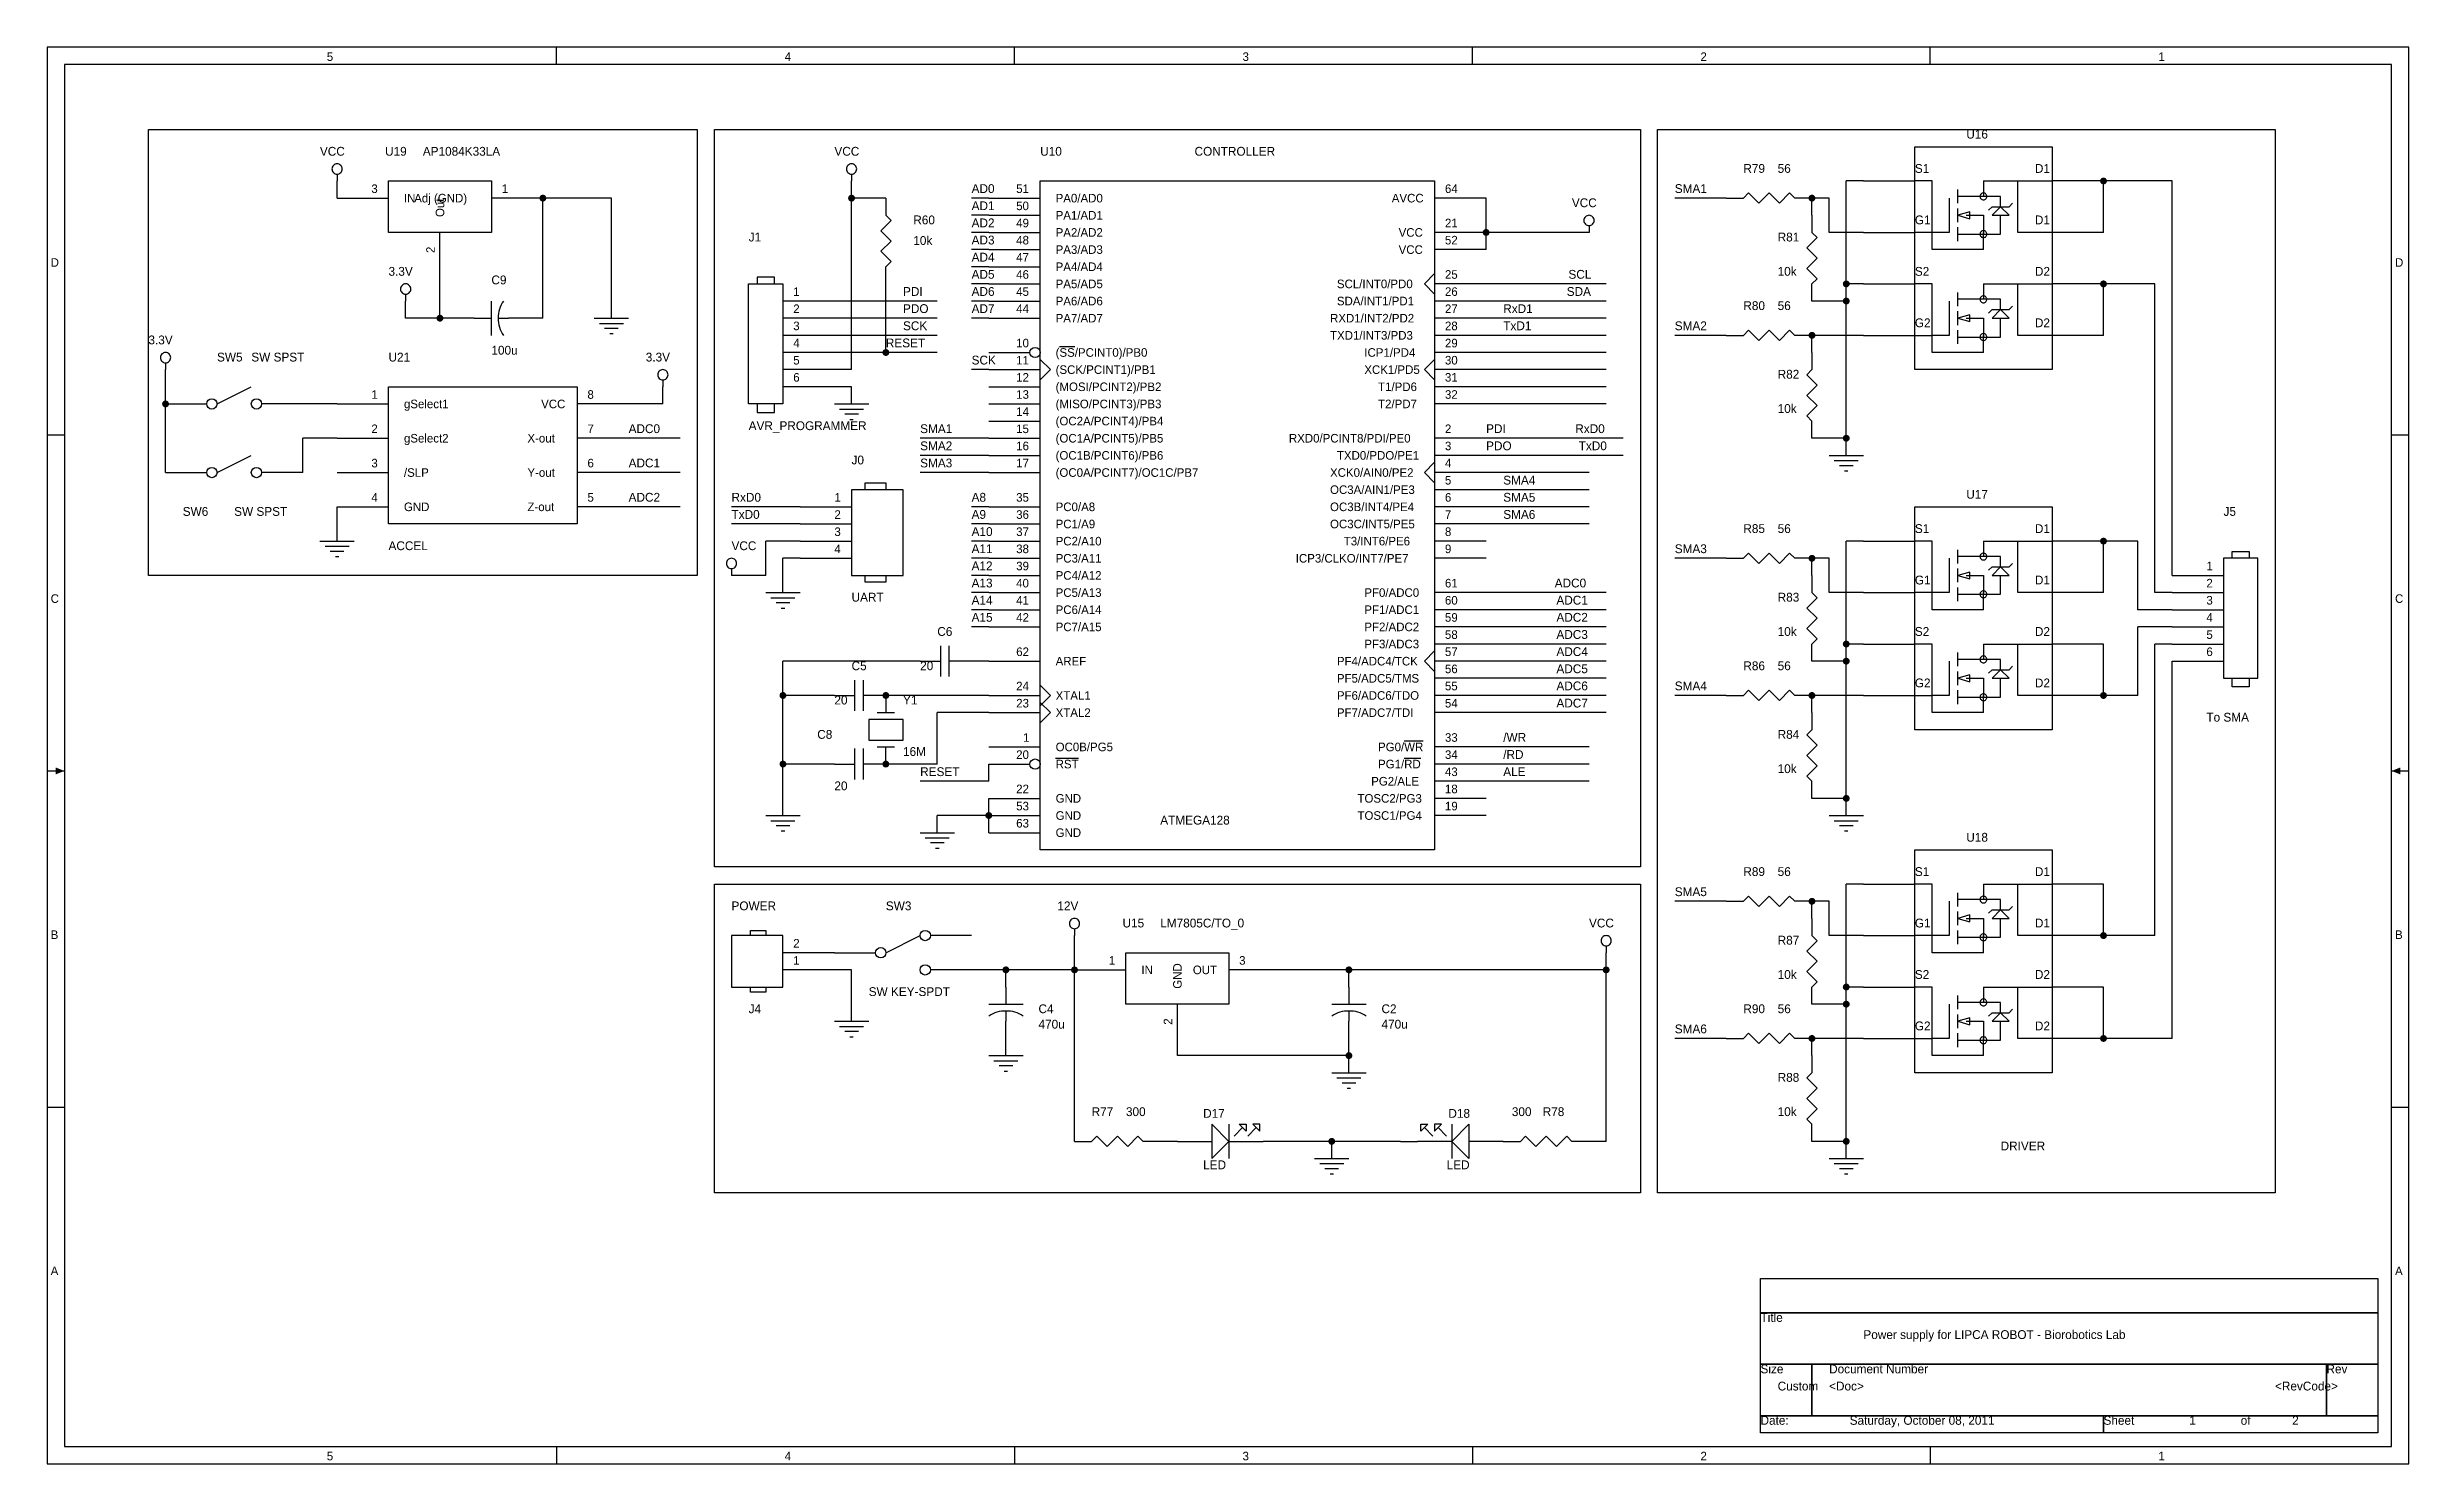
# Model space of a CAD drawing. Extents: x -3 to 347, y 3 to 212.
import ezdxf

# ---------------------------------------------------------------- set-up
doc = ezdxf.new("R2010")
doc.units = 0

msp = doc.modelspace()

# ---------------------------------------------------------------- texts
at = {"layer": 'COMMENTS'}
for s, p in [('CONTROLLER', (167.386, 196.2763)), ('DRIVER', (286.766, 48.9563))]:
    msp.add_text(s, height=1.3057, dxfattribs=at).set_placement(p)
at = {"layer": 'PARTS'}
for s, p in [('3', (45.466, 190.754)), ('IN', (50.292, 189.357)), ('Adj (GND)', (51.816, 189.357)), ('1', (64.77, 190.754)), ('51', (140.97, 190.754)), ('50', (140.97, 188.214)), ('PA0/AD0', (146.812, 189.357)), ('AVCC', (196.596, 189.357)), ('64', (204.47, 190.754)), ('49', (140.97, 185.674)), ('PA1/AD1', (146.812, 186.817)), ('PA2/AD2', (146.812, 184.277)), ('VCC', (197.612, 184.277)), ('21', (204.47, 185.674)), ('48', (140.97, 183.134)), ('PA3/AD3', (146.812, 181.737)), ('VCC', (197.612, 181.737)), ('52', (204.47, 183.134)), ('47', (140.97, 180.594)), ('46', (140.97, 178.054)), ('PA4/AD4', (146.812, 179.197)), ('25', (204.47, 178.054)), ('1', (107.95, 175.514)), ('45', (140.97, 175.514)), ('PA5/AD5', (146.812, 176.657)), ('PA6/AD6', (146.812, 174.117)), ('SCL/INT0/PD0', (188.468, 176.657)), ('SDA/INT1/PD1', (188.468, 174.117)), ('26', (204.47, 175.514)), ('3', (107.95, 170.434)), ('2', (107.95, 172.974)), ('44', (140.97, 172.974)), ('PA7/AD7', (146.812, 171.577)), ('RXD1/INT2/PD2', (187.452, 171.577)), ('27', (204.47, 172.974)), ('28', (204.47, 170.434)), ('4', (107.95, 167.894)), ('10', (140.97, 167.894)), ('(%%oSS%%o/PCINT0)/PB0', (146.812, 166.497)), ('TXD1/INT3/PD3', (187.452, 169.037)), ('29', (204.47, 167.894)), ('5', (107.95, 165.354)), ('11', (140.97, 165.354)), ('(SCK/PCINT1)/PB1', (146.812, 163.957)), ('XCK1/PD5', (192.532, 163.957)), ('ICP1/PD4', (192.532, 166.497)), ('30', (204.47, 165.354)), ('1', (45.466, 160.274)), ('8', (77.47, 160.274)), ('6', (107.95, 162.814)), ('12', (140.97, 162.814)), ('13', (140.97, 160.274)), ('(MOSI/PCINT2)/PB2', (146.812, 161.417)), ('T1/PD6', (194.564, 161.417)), ('31', (204.47, 162.814)), ('32', (204.47, 160.274)), ('gSelect1', (50.292, 158.877)), ('VCC', (70.612, 158.877)), ('14', (140.97, 157.734)), ('(MISO/PCINT3)/PB3', (146.812, 158.877)), ('(OC2A/PCINT4)/PB4', (146.812, 156.337)), ('T2/PD7', (194.564, 158.877)), ('2', (45.466, 155.194)), ('gSelect2', (50.292, 153.797)), ('X-out', (68.58, 153.797)), ('7', (77.47, 155.194)), ('15', (140.97, 155.194)), ('16', (140.97, 152.654)), ('(OC1A/PCINT5)/PB5', (146.812, 153.797)), ('RXD0/PCINT8/PDI/PE0', (181.356, 153.797)), ('3', (204.47, 152.654)), ('2', (204.47, 155.194)), ('3', (45.466, 150.114)), ('6', (77.47, 150.114)), ('17', (140.97, 150.114)), ('(OC1B/PCINT6)/PB6', (146.812, 151.257)), ('TXD0/PDO/PE1', (188.468, 151.257)), ('4', (204.47, 150.114)), ('/SLP', (50.292, 148.717)), ('Y-out', (68.58, 148.717)), ('(OC0A/PCINT7)/OC1C/PB7', (146.812, 148.717)), ('XCK0/AIN0/PE2', (187.452, 148.717)), ('OC3A/AIN1/PE3', (187.452, 146.177)), ('5', (204.47, 147.574)), ('4', (45.466, 145.034)), ('GND', (50.292, 143.637)), ('Z-out', (68.58, 143.637)), ('5', (77.47, 145.034)), ('2', (114.046, 142.494)), ('1', (114.046, 145.034)), ('35', (140.97, 145.034)), ('36', (140.97, 142.494)), ('PC0/A8', (146.812, 143.637)), ('OC3B/INT4/PE4', (187.452, 143.637)), ('6', (204.47, 145.034)), ('7', (204.47, 142.494)), ('3', (114.046, 139.954)), ('37', (140.97, 139.954)), ('PC1/A9', (146.812, 141.097)), ('OC3C/INT5/PE5', (187.452, 141.097)), ('8', (204.47, 139.954)), ('4', (114.046, 137.414)), ('38', (140.97, 137.414)), ('PC2/A10', (146.812, 138.557)), ('PC3/A11', (146.812, 136.017)), ('ICP3/CLKO/INT7/PE7', (182.372, 136.017)), ('T3/INT6/PE6', (189.484, 138.557)), ('9', (204.47, 137.414)), ('40', (140.97, 132.334)), ('39', (140.97, 134.874)), ('PC4/A12', (146.812, 133.477)), ('61', (204.47, 132.334)), ('2', (317.246, 132.334)), ('1', (317.246, 134.874)), ('41', (140.97, 129.794)), ('PC5/A13', (146.812, 130.937)), ('PC6/A14', (146.812, 128.397)), ('PF0/ADC0', (192.532, 130.937)), ('PF1/ADC1', (192.532, 128.397)), ('60', (204.47, 129.794)), ('3', (317.246, 129.794)), ('42', (140.97, 127.254)), ('PC7/A15', (146.812, 125.857)), ('PF2/ADC2', (192.532, 125.857)), ('59', (204.47, 127.254)), ('58', (204.47, 124.714)), ('4', (317.246, 127.254)), ('5', (317.246, 124.714)), ('62', (140.97, 122.174)), ('PF3/ADC3', (192.532, 123.317)), ('57', (204.47, 122.174)), ('6', (317.246, 122.174)), ('AREF', (146.812, 120.777)), ('PF4/ADC4/TCK', (188.468, 120.777)), ('PF5/ADC5/TMS', (188.468, 118.237)), ('56', (204.47, 119.634)), ('24', (140.97, 117.094)), ('23', (140.97, 114.554)), ('XTAL1', (146.812, 115.697)), ('PF6/ADC6/TDO', (188.468, 115.697)), ('55', (204.47, 117.094)), ('54', (204.47, 114.554)), ('XTAL2', (146.812, 113.157)), ('PF7/ADC7/TDI', (188.468, 113.157)), ('1', (141.986, 109.474)), ('OC0B/PG5', (146.812, 108.077)), ('PG0/%%oWR%%o', (194.564, 108.077)), ('33', (204.47, 109.474)), ('20', (140.97, 106.934)), ('%%oRST%%o', (146.812, 105.537)), ('PG1/%%oRD%%o', (194.564, 105.537)), ('43', (204.47, 104.394)), ('34', (204.47, 106.934)), ('22', (140.97, 101.854)), ('GND', (146.812, 100.457)), ('TOSC2/PG3', (191.516, 100.457)), ('PG2/ALE', (193.548, 102.997)), ('18', (204.47, 101.854)), ('53', (140.97, 99.314)), ('63', (140.97, 96.774)), ('GND', (146.812, 97.917)), ('TOSC1/PG4', (191.516, 97.917)), ('19', (204.47, 99.314)), ('GND', (146.812, 95.377)), ('2', (107.95, 78.994)), ('1', (107.95, 76.454)), ('1', (154.686, 76.454)), ('3', (173.99, 76.454)), ('IN', (159.512, 75.057)), ('OUT', (167.132, 75.057))]:
    msp.add_text(s, height=1.27, dxfattribs=at).set_placement(p)
for s, p in [('Out', (56.261, 187.198)), ('2', (54.864, 181.864)), ('GND', (165.481, 72.898)), ('2', (164.084, 67.564))]:
    msp.add_text(s, height=1.27, rotation=90, dxfattribs=at).set_placement(p)
at = {"layer": 'PARTTEXT'}
for s, p in [('U16', (281.686, 198.8163)), ('VCC', (37.846, 196.2763)), ('U19', (47.498, 196.2763)), ('AP1084K33LA', (53.086, 196.2763)), ('VCC', (114.046, 196.2763)), ('U10', (144.526, 196.2763)), ('R79', (248.666, 193.7363)), ('56', (253.746, 193.7363)), ('S1', (274.066, 193.7363)), ('D1', (291.846, 193.7363)), ('VCC', (223.266, 188.6563)), ('R60', (125.73, 186.1163)), ('G1', (274.066, 186.1163)), ('D1', (291.846, 186.1163)), ('J1', (101.346, 183.5763)), ('10k', (125.73, 183.0683)), ('R81', (253.746, 183.5763)), ('3.3V', (48.006, 178.4963)), ('C9', (63.246, 177.2263)), ('10k', (253.746, 178.4963)), ('S2', (274.066, 178.4963)), ('D2', (291.846, 178.4963)), ('R80', (248.666, 173.4163)), ('56', (253.746, 173.4163)), ('G2', (274.066, 170.8763)), ('D2', (291.846, 170.8763)), ('3.3V', (12.446, 168.3363)), ('100u', (63.246, 166.8123)), ('SW5', (22.606, 165.7963)), ('SW SPST', (27.686, 165.7963)), ('U21', (48.006, 165.7963)), ('3.3V', (86.106, 165.7963)), ('R82', (253.746, 163.2563)), ('10k', (253.746, 158.1763)), ('AVR_PROGRAMMER', (101.346, 155.6363)), ('J0', (116.586, 150.5563)), ('SW6', (17.526, 142.9363)), ('SW SPST', (25.146, 142.9363)), ('U17', (281.686, 145.4763)), ('J5', (319.786, 142.9363)), ('R85', (248.666, 140.3963)), ('56', (253.746, 140.3963)), ('S1', (274.066, 140.3963)), ('D1', (291.846, 140.3963)), ('ACCEL', (48.006, 137.8563)), ('VCC', (98.806, 137.8563)), ('G1', (274.066, 132.7763)), ('D1', (291.846, 132.7763)), ('UART', (116.586, 130.2363)), ('R83', (253.746, 130.2363)), ('C6', (129.286, 125.1563)), ('10k', (253.746, 125.1563)), ('S2', (274.066, 125.1563)), ('D2', (291.846, 125.1563)), ('C5', (116.586, 120.0763)), ('20', (126.746, 120.0763)), ('R86', (248.666, 120.0763)), ('56', (253.746, 120.0763)), ('20', (114.046, 114.9963)), ('Y1', (124.206, 114.9963)), ('G2', (274.066, 117.5363)), ('D2', (291.846, 117.5363)), ('To SMA', (317.246, 112.4563)), ('C8', (111.506, 109.9163)), ('16M', (124.206, 107.3763)), ('R84', (253.746, 109.9163)), ('10k', (253.746, 104.8363)), ('20', (114.046, 102.2963)), ('ATMEGA128', (162.306, 97.2163)), ('U18', (281.686, 94.6763)), ('R89', (248.666, 89.5963)), ('56', (253.746, 89.5963)), ('S1', (274.066, 89.5963)), ('D1', (291.846, 89.5963)), ('POWER', (98.806, 84.5163)), ('SW3', (121.666, 84.5163)), ('12V', (147.066, 84.5163)), ('U15', (156.718, 81.9763)), ('LM7805C/TO_0', (162.306, 81.9763)), ('VCC', (225.806, 81.9763)), ('R87', (253.746, 79.4363)), ('G1', (274.066, 81.9763)), ('D1', (291.846, 81.9763)), ('10k', (253.746, 74.3563)), ('S2', (274.066, 74.3563)), ('D2', (291.846, 74.3563)), ('J4', (101.346, 69.2763)), ('SW KEY-SPDT', (119.126, 71.8163)), ('C4', (144.272, 69.2763)), ('C2', (195.072, 69.2763)), ('R90', (248.666, 69.2763)), ('56', (253.746, 69.2763)), ('470u', (144.272, 66.9903)), ('470u', (195.072, 66.9903)), ('G2', (274.066, 66.7363)), ('D2', (291.846, 66.7363)), ('R88', (253.746, 59.1163)), ('R77', (152.146, 54.0363)), ('300', (157.226, 54.0363)), ('D17', (168.656, 53.7823)), ('D18', (204.978, 53.7823)), ('300', (214.376, 54.0363)), ('R78', (218.948, 54.0363)), ('10k', (253.746, 54.0363)), ('LED', (168.656, 46.1623)), ('LED', (204.724, 46.1623)), ('Title', (251.206, 23.5563)), ('Size', (251.206, 15.9363)), ('Document Number', (261.366, 15.9363)), ('Rev', (335.026, 15.9363)), ('Date:', (251.206, 8.3163)), ('Sheet', (302.006, 8.3163)), ('of', (322.326, 8.3163))]:
    msp.add_text(s, height=1.3057, dxfattribs=at).set_placement(p)
at = {"layer": 'TITLE'}
for s, height, p in [('5', 1.27, (38.862, 210.312)), ('4', 1.27, (106.68, 210.312)), ('3', 1.27, (174.498, 210.312)), ('2', 1.27, (242.316, 210.312)), ('1', 1.27, (310.134, 210.312)), ('D', 1.27, (-2.032, 179.832)), ('D', 1.27, (345.186, 179.832)), ('C', 1.27, (-2.032, 130.048)), ('C', 1.27, (345.186, 130.048)), ('B', 1.27, (-2.032, 80.264)), ('B', 1.27, (345.186, 80.264)), ('A', 1.27, (-2.032, 30.48)), ('A', 1.27, (345.186, 30.48)), ('Power supply for LIPCA ROBOT - Biorobotics Lab', 1.3057, (266.446, 21.0163)), ('Custom', 1.3057, (253.746, 13.3963)), ('<Doc>', 1.3057, (261.366, 13.3963)), ('<RevCode>', 1.3057, (327.406, 13.3963)), ('Saturday, October 08, 2011', 1.3057, (264.414, 8.3163)), ('1', 1.3057, (314.706, 8.3163)), ('2', 1.3057, (329.946, 8.3163)), ('5', 1.27, (38.862, 3.048)), ('4', 1.27, (106.68, 3.048)), ('3', 1.27, (174.498, 3.048)), ('2', 1.27, (242.316, 3.048)), ('1', 1.27, (310.134, 3.048))]:
    msp.add_text(s, height=height, dxfattribs=at).set_placement(p)
at = {"layer": 'WIRETEXT'}
for s, p in [('AD0', (134.366, 190.754)), ('AD1', (134.366, 188.214)), ('SMA1', (238.506, 190.754)), ('AD2', (134.366, 185.674)), ('AD3', (134.366, 183.134)), ('AD4', (134.366, 180.594)), ('AD5', (134.366, 178.054)), ('SCL', (222.758, 178.054)), ('PDI', (124.206, 175.514)), ('AD6', (134.366, 175.514)), ('SDA', (222.504, 175.514)), ('SCK', (124.206, 170.434)), ('PDO', (124.206, 172.974)), ('AD7', (134.366, 172.974)), ('TxD1', (213.106, 170.434)), ('RxD1', (213.106, 172.974)), ('SMA2', (238.506, 170.434)), ('RESET', (121.666, 167.894)), ('SCK', (134.366, 165.354)), ('ADC0', (83.566, 155.194)), ('SMA1', (126.746, 155.194)), ('SMA2', (126.746, 152.654)), ('PDI', (210.566, 155.194)), ('PDO', (210.566, 152.654)), ('RxD0', (223.774, 155.194)), ('TxD0', (224.282, 152.654)), ('ADC1', (83.566, 150.114)), ('SMA3', (126.746, 150.114)), ('SMA4', (213.106, 147.574)), ('ADC2', (83.566, 145.034)), ('TxD0', (98.806, 142.494)), ('RxD0', (98.806, 145.034)), ('A8', (134.366, 145.034)), ('A9', (134.366, 142.494)), ('SMA5', (213.106, 145.034)), ('SMA6', (213.106, 142.494)), ('A10', (134.366, 139.954)), ('A11', (134.366, 137.414)), ('SMA3', (238.506, 137.414)), ('A12', (134.366, 134.874)), ('A13', (134.366, 132.334)), ('ADC0', (220.726, 132.334)), ('A14', (134.366, 129.794)), ('ADC1', (220.98, 129.794)), ('A15', (134.366, 127.254)), ('ADC2', (220.98, 127.254)), ('ADC3', (220.98, 124.714)), ('ADC4', (220.98, 122.174)), ('ADC5', (220.98, 119.634)), ('ADC6', (220.98, 117.094)), ('ADC7', (220.98, 114.554)), ('SMA4', (238.506, 117.094)), ('/WR', (213.106, 109.474)), ('RESET', (126.746, 104.394)), ('/RD', (213.106, 106.934)), ('ALE', (213.106, 104.394)), ('SMA5', (238.506, 86.614)), ('SMA6', (238.506, 66.294))]:
    msp.add_text(s, height=1.3057, dxfattribs=at).set_placement(p)

# ---------------------------------------------------------------- linework, layer by layer
at = {"layer": 'COMMENTS'}
for points in [[(12.446, 200.152), (93.726, 200.152), (93.726, 134.112), (12.446, 134.112)], [(96.266, 200.152), (233.426, 200.152), (233.426, 90.932), (96.266, 90.932)], [(235.966, 200.152), (327.406, 200.152), (327.406, 42.672), (235.966, 42.672)], [(96.266, 88.392), (233.426, 88.392), (233.426, 42.672), (96.266, 42.672)]]:
    msp.add_lwpolyline(points, close=True, dxfattribs=at)
at = {"layer": 'PARTS'}
for p, q in [((266.446, 192.532), (274.066, 192.532)), ((302.006, 192.532), (294.386, 192.532)), ((40.386, 189.992), (48.006, 189.992)), ((70.866, 189.992), (63.246, 189.992)), ((121.666, 189.992), (121.666, 187.452)), ((136.906, 189.992), (144.526, 189.992)), ((210.566, 189.992), (202.946, 189.992)), ((246.126, 189.992), (248.666, 189.992)), ((258.826, 189.992), (256.286, 189.992)), ((136.906, 187.452), (144.526, 187.452)), ((258.826, 187.452), (258.826, 184.912)), ((55.626, 177.292), (55.626, 184.912)), ((136.906, 184.912), (144.526, 184.912)), ((136.906, 182.372), (144.526, 182.372)), ((210.566, 184.912), (202.946, 184.912)), ((210.566, 182.372), (202.946, 182.372)), ((266.446, 184.912), (274.066, 184.912)), ((302.006, 184.912), (294.386, 184.912)), ((121.666, 177.292), (121.666, 179.832)), ((136.906, 179.832), (144.526, 179.832)), ((202.946, 178.816), (201.422, 177.292)), ((136.906, 177.292), (144.526, 177.292)), ((201.422, 177.292), (202.946, 175.768)), ((210.566, 177.292), (202.946, 177.292)), ((258.826, 174.752), (258.826, 177.292)), ((266.446, 177.292), (274.066, 177.292)), ((302.006, 177.292), (294.386, 177.292)), ((60.706, 172.212), (63.246, 172.212)), ((68.326, 172.212), (65.786, 172.212)), ((114.046, 174.752), (106.426, 174.752)), ((114.046, 172.212), (106.426, 172.212)), ((136.906, 174.752), (144.526, 174.752)), ((136.906, 172.212), (144.526, 172.212)), ((210.566, 174.752), (202.946, 174.752)), ((210.566, 172.212), (202.946, 172.212)), ((114.046, 169.672), (106.426, 169.672)), ((210.566, 169.672), (202.946, 169.672)), ((246.126, 169.672), (248.666, 169.672)), ((258.826, 169.672), (256.286, 169.672)), ((266.446, 169.672), (274.066, 169.672)), ((302.006, 169.672), (294.386, 169.672)), ((114.046, 167.132), (106.426, 167.132)), ((114.046, 164.592), (106.426, 164.592)), ((136.906, 167.132), (143.002, 167.132)), ((136.906, 164.592), (144.526, 164.592)), ((144.526, 166.116), (146.05, 164.592)), ((146.05, 164.592), (144.526, 163.068)), ((202.946, 166.116), (201.422, 164.592)), ((201.422, 164.592), (202.946, 163.068)), ((210.566, 167.132), (202.946, 167.132)), ((210.566, 164.592), (202.946, 164.592)), ((258.826, 167.132), (258.826, 164.592)), ((114.046, 162.052), (106.426, 162.052)), ((136.906, 162.052), (144.526, 162.052)), ((210.566, 162.052), (202.946, 162.052)), ((14.986, 159.512), (21.082, 159.512)), ((35.306, 159.512), (29.21, 159.512)), ((40.386, 159.512), (48.006, 159.512)), ((83.566, 159.512), (75.946, 159.512)), ((136.906, 159.512), (144.526, 159.512)), ((210.566, 159.512), (202.946, 159.512)), ((40.386, 154.432), (48.006, 154.432)), ((83.566, 154.432), (75.946, 154.432)), ((136.906, 156.972), (144.526, 156.972)), ((136.906, 154.432), (144.526, 154.432)), ((210.566, 154.432), (202.946, 154.432)), ((258.826, 154.432), (258.826, 156.972)), ((136.906, 151.892), (144.526, 151.892)), ((202.946, 150.876), (201.422, 149.352)), ((210.566, 151.892), (202.946, 151.892)), ((14.986, 149.352), (21.082, 149.352)), ((35.306, 149.352), (29.21, 149.352)), ((40.386, 149.352), (48.006, 149.352)), ((83.566, 149.352), (75.946, 149.352)), ((136.906, 149.352), (144.526, 149.352)), ((201.422, 149.352), (202.946, 147.828)), ((210.566, 149.352), (202.946, 149.352)), ((40.386, 144.272), (48.006, 144.272)), ((83.566, 144.272), (75.946, 144.272)), ((108.966, 144.272), (116.586, 144.272)), ((136.906, 144.272), (144.526, 144.272)), ((210.566, 146.812), (202.946, 146.812)), ((210.566, 144.272), (202.946, 144.272)), ((108.966, 141.732), (116.586, 141.732)), ((136.906, 141.732), (144.526, 141.732)), ((210.566, 141.732), (202.946, 141.732)), ((108.966, 139.192), (116.586, 139.192)), ((108.966, 136.652), (116.586, 136.652)), ((136.906, 139.192), (144.526, 139.192)), ((136.906, 136.652), (144.526, 136.652)), ((210.566, 139.192), (202.946, 139.192)), ((210.566, 136.652), (202.946, 136.652)), ((246.126, 136.652), (248.666, 136.652)), ((258.826, 136.652), (256.286, 136.652)), ((266.446, 139.192), (274.066, 139.192)), ((302.006, 139.192), (294.386, 139.192)), ((136.906, 134.112), (144.526, 134.112)), ((258.826, 134.112), (258.826, 131.572)), ((312.166, 134.112), (319.786, 134.112)), ((136.906, 131.572), (144.526, 131.572)), ((210.566, 131.572), (202.946, 131.572)), ((266.446, 131.572), (274.066, 131.572)), ((302.006, 131.572), (294.386, 131.572)), ((312.166, 131.572), (319.786, 131.572)), ((136.906, 129.032), (144.526, 129.032)), ((136.906, 126.492), (144.526, 126.492)), ((210.566, 129.032), (202.946, 129.032)), ((210.566, 126.492), (202.946, 126.492)), ((312.166, 129.032), (319.786, 129.032)), ((312.166, 126.492), (319.786, 126.492)), ((202.946, 122.936), (201.422, 121.412)), ((210.566, 123.952), (202.946, 123.952)), ((258.826, 121.412), (258.826, 123.952)), ((266.446, 123.952), (274.066, 123.952)), ((302.006, 123.952), (294.386, 123.952)), ((312.166, 123.952), (319.786, 123.952)), ((126.746, 121.412), (129.286, 121.412)), ((134.366, 121.412), (131.826, 121.412)), ((136.906, 121.412), (144.526, 121.412)), ((201.422, 121.412), (202.946, 119.888)), ((210.566, 121.412), (202.946, 121.412)), ((312.166, 121.412), (319.786, 121.412)), ((114.046, 116.332), (116.586, 116.332)), ((121.666, 116.332), (119.126, 116.332)), ((121.666, 116.332), (121.666, 113.792)), ((136.906, 116.332), (144.526, 116.332)), ((144.526, 117.856), (146.05, 116.332)), ((146.05, 116.332), (144.526, 114.808)), ((210.566, 118.872), (202.946, 118.872)), ((210.566, 116.332), (202.946, 116.332)), ((246.126, 116.332), (248.666, 116.332)), ((258.826, 116.332), (256.286, 116.332)), ((266.446, 116.332), (274.066, 116.332)), ((302.006, 116.332), (294.386, 116.332)), ((136.906, 113.792), (144.526, 113.792)), ((144.526, 115.316), (146.05, 113.792)), ((146.05, 113.792), (144.526, 112.268)), ((210.566, 113.792), (202.946, 113.792)), ((258.826, 113.792), (258.826, 111.252)), ((121.666, 106.172), (121.666, 108.712)), ((136.906, 108.712), (144.526, 108.712)), ((210.566, 108.712), (202.946, 108.712)), ((114.046, 106.172), (116.586, 106.172)), ((121.666, 106.172), (119.126, 106.172)), ((136.906, 106.172), (143.002, 106.172)), ((210.566, 106.172), (202.946, 106.172)), ((210.566, 103.632), (202.946, 103.632)), ((258.826, 101.092), (258.826, 103.632)), ((136.906, 101.092), (144.526, 101.092)), ((136.906, 98.552), (144.526, 98.552)), ((210.566, 101.092), (202.946, 101.092)), ((210.566, 98.552), (202.946, 98.552)), ((136.906, 96.012), (144.526, 96.012)), ((266.446, 88.392), (274.066, 88.392)), ((302.006, 88.392), (294.386, 88.392)), ((246.126, 85.852), (248.666, 85.852)), ((258.826, 85.852), (256.286, 85.852)), ((134.366, 80.772), (128.27, 80.772)), ((258.826, 83.312), (258.826, 80.772)), ((266.446, 80.772), (274.066, 80.772)), ((302.006, 80.772), (294.386, 80.772)), ((114.046, 78.232), (106.426, 78.232)), ((114.046, 78.232), (120.142, 78.232)), ((114.046, 75.692), (106.426, 75.692)), ((134.366, 75.692), (128.27, 75.692)), ((149.606, 75.692), (157.226, 75.692)), ((180.086, 75.692), (172.466, 75.692)), ((139.446, 73.152), (139.446, 70.612)), ((164.846, 62.992), (164.846, 70.612)), ((190.246, 73.152), (190.246, 70.612)), ((258.826, 70.612), (258.826, 73.152)), ((266.446, 73.152), (274.066, 73.152)), ((302.006, 73.152), (294.386, 73.152)), ((139.446, 65.532), (139.446, 68.072)), ((190.246, 65.532), (190.246, 68.072)), ((246.126, 65.532), (248.666, 65.532)), ((258.826, 65.532), (256.286, 65.532)), ((258.826, 62.992), (258.826, 60.452)), ((266.446, 65.532), (274.066, 65.532)), ((302.006, 65.532), (294.386, 65.532)), ((258.826, 50.292), (258.826, 52.832)), ((149.606, 50.292), (152.146, 50.292)), ((162.306, 50.292), (159.766, 50.292)), ((164.846, 50.292), (167.386, 50.292)), ((180.086, 50.292), (177.546, 50.292)), ((197.866, 50.292), (200.406, 50.292)), ((213.106, 50.292), (210.566, 50.292)), ((213.106, 50.292), (215.646, 50.292)), ((225.806, 50.292), (223.266, 50.292))]:
    msp.add_line(p, q, dxfattribs=at)
for points in [[(274.066, 197.612), (294.386, 197.612), (294.386, 164.592), (274.066, 164.592)], [(48.006, 192.532), (63.246, 192.532), (63.246, 184.912), (48.006, 184.912)], [(144.526, 192.532), (202.946, 192.532), (202.946, 93.472), (144.526, 93.472)], [(280.416, 187.452), (282.194, 186.944), (282.194, 187.96), (280.416, 187.452)], [(285.496, 187.452), (288.036, 187.452), (286.766, 188.722), (285.496, 187.452)], [(101.346, 177.292), (106.426, 177.292), (106.426, 159.512), (101.346, 159.512)], [(280.416, 172.212), (282.194, 171.704), (282.194, 172.72), (280.416, 172.212)], [(285.496, 172.212), (288.036, 172.212), (286.766, 173.482), (285.496, 172.212)], [(48.006, 162.052), (75.946, 162.052), (75.946, 141.732), (48.006, 141.732)], [(124.206, 146.812), (116.586, 146.812), (116.586, 134.112), (124.206, 134.112)], [(274.066, 144.272), (294.386, 144.272), (294.386, 111.252), (274.066, 111.252)], [(324.866, 136.652), (319.786, 136.652), (319.786, 118.872), (324.866, 118.872)], [(280.416, 134.112), (282.194, 133.604), (282.194, 134.62), (280.416, 134.112)], [(285.496, 134.112), (288.036, 134.112), (286.766, 135.382), (285.496, 134.112)], [(280.416, 118.872), (282.194, 118.364), (282.194, 119.38), (280.416, 118.872)], [(285.496, 118.872), (288.036, 118.872), (286.766, 120.142), (285.496, 118.872)], [(274.066, 93.472), (294.386, 93.472), (294.386, 60.452), (274.066, 60.452)], [(285.496, 83.312), (288.036, 83.312), (286.766, 84.582), (285.496, 83.312)], [(98.806, 73.152), (106.426, 73.152), (106.426, 80.772), (98.806, 80.772)], [(280.416, 83.312), (282.194, 82.804), (282.194, 83.82), (280.416, 83.312)], [(157.226, 78.232), (172.466, 78.232), (172.466, 70.612), (157.226, 70.612)], [(280.416, 68.072), (282.194, 67.564), (282.194, 68.58), (280.416, 68.072)], [(285.496, 68.072), (288.036, 68.072), (286.766, 69.342), (285.496, 68.072)], [(169.926, 52.832), (169.926, 47.752), (172.466, 50.292), (169.926, 52.832)], [(173.99, 52.832), (175.006, 52.832), (175.006, 51.816), (173.99, 52.832)], [(177.038, 52.832), (176.022, 52.832), (177.038, 51.816), (177.038, 52.832)], [(200.914, 52.832), (201.93, 52.832), (200.914, 51.816), (200.914, 52.832)], [(203.962, 52.832), (202.946, 52.832), (202.946, 51.816), (203.962, 52.832)], [(208.026, 52.832), (208.026, 47.752), (205.486, 50.292), (208.026, 52.832)]]:
    msp.add_lwpolyline(points, close=True, dxfattribs=at)
for points in [[(41.148, 194.31, 0.0985), (41.09, 194.6016, 0.0985), (40.9248, 194.8488, 0.0985), (40.6776, 195.014, 0.0985), (40.386, 195.072, 0.0985), (40.0944, 195.014, 0.0985), (39.8472, 194.8488, 0.0985), (39.682, 194.6016, 0.0985), (39.624, 194.31, 0.0985), (39.682, 194.0184, 0.0985), (39.8472, 193.7712, 0.0985), (40.0944, 193.606, 0.0985), (40.386, 193.548, 0.0985), (40.6776, 193.606, 0.0985), (40.9248, 193.7712, 0.0985), (41.09, 194.0184, 0.0985)], [(117.348, 194.31, 0.0985), (117.29, 194.6016, 0.0985), (117.1248, 194.8488, 0.0985), (116.8776, 195.014, 0.0985), (116.586, 195.072, 0.0985), (116.2944, 195.014, 0.0985), (116.0472, 194.8488, 0.0985), (115.882, 194.6016, 0.0985), (115.824, 194.31, 0.0985), (115.882, 194.0184, 0.0985), (116.0472, 193.7712, 0.0985), (116.2944, 193.606, 0.0985), (116.586, 193.548, 0.0985), (116.8776, 193.606, 0.0985), (117.1248, 193.7712, 0.0985), (117.29, 194.0184, 0.0985)], [(284.734, 190.246, 0.0985), (284.6953, 190.4404, 0.0985), (284.5852, 190.6052, 0.0985), (284.4204, 190.7153, 0.0985), (284.226, 190.754, 0.0985), (284.0316, 190.7153, 0.0985), (283.8668, 190.6052, 0.0985), (283.7567, 190.4404, 0.0985), (283.718, 190.246, 0.0985), (283.7567, 190.0516, 0.0985), (283.8668, 189.8868, 0.0985), (284.0316, 189.7767, 0.0985), (284.226, 189.738, 0.0985), (284.4204, 189.7767, 0.0985), (284.5852, 189.8868, 0.0985), (284.6953, 190.0516, 0.0985)], [(226.568, 186.69, 0.0985), (226.51, 186.9816, 0.0985), (226.3448, 187.2288, 0.0985), (226.0976, 187.394, 0.0985), (225.806, 187.452, 0.0985), (225.5144, 187.394, 0.0985), (225.2672, 187.2288, 0.0985), (225.102, 186.9816, 0.0985), (225.044, 186.69, 0.0985), (225.102, 186.3984, 0.0985), (225.2672, 186.1512, 0.0985), (225.5144, 185.986, 0.0985), (225.806, 185.928, 0.0985), (226.0976, 185.986, 0.0985), (226.3448, 186.1512, 0.0985), (226.51, 186.3984, 0.0985)], [(284.734, 184.658, 0.0985), (284.6953, 184.8524, 0.0985), (284.5852, 185.0172, 0.0985), (284.4204, 185.1273, 0.0985), (284.226, 185.166, 0.0985), (284.0316, 185.1273, 0.0985), (283.8668, 185.0172, 0.0985), (283.7567, 184.8524, 0.0985), (283.718, 184.658, 0.0985), (283.7567, 184.4636, 0.0985), (283.8668, 184.2988, 0.0985), (284.0316, 184.1887, 0.0985), (284.226, 184.15, 0.0985), (284.4204, 184.1887, 0.0985), (284.5852, 184.2988, 0.0985), (284.6953, 184.4636, 0.0985)], [(51.308, 176.53, 0.0985), (51.25, 176.8216, 0.0985), (51.0848, 177.0688, 0.0985), (50.8376, 177.234, 0.0985), (50.546, 177.292, 0.0985), (50.2544, 177.234, 0.0985), (50.0072, 177.0688, 0.0985), (49.842, 176.8216, 0.0985), (49.784, 176.53, 0.0985), (49.842, 176.2384, 0.0985), (50.0072, 175.9912, 0.0985), (50.2544, 175.826, 0.0985), (50.546, 175.768, 0.0985), (50.8376, 175.826, 0.0985), (51.0848, 175.9912, 0.0985), (51.25, 176.2384, 0.0985)], [(284.734, 175.006, 0.0985), (284.6953, 175.2004, 0.0985), (284.5852, 175.3652, 0.0985), (284.4204, 175.4753, 0.0985), (284.226, 175.514, 0.0985), (284.0316, 175.4753, 0.0985), (283.8668, 175.3652, 0.0985), (283.7567, 175.2004, 0.0985), (283.718, 175.006, 0.0985), (283.7567, 174.8116, 0.0985), (283.8668, 174.6468, 0.0985), (284.0316, 174.5367, 0.0985), (284.226, 174.498, 0.0985), (284.4204, 174.5367, 0.0985), (284.5852, 174.6468, 0.0985), (284.6953, 174.8116, 0.0985)], [(284.734, 169.418, 0.0985), (284.6953, 169.6124, 0.0985), (284.5852, 169.7772, 0.0985), (284.4204, 169.8873, 0.0985), (284.226, 169.926, 0.0985), (284.0316, 169.8873, 0.0985), (283.8668, 169.7772, 0.0985), (283.7567, 169.6124, 0.0985), (283.718, 169.418, 0.0985), (283.7567, 169.2236, 0.0985), (283.8668, 169.0588, 0.0985), (284.0316, 168.9487, 0.0985), (284.226, 168.91, 0.0985), (284.4204, 168.9487, 0.0985), (284.5852, 169.0588, 0.0985), (284.6953, 169.2236, 0.0985)], [(15.748, 166.37, 0.0985), (15.69, 166.6616, 0.0985), (15.5248, 166.9088, 0.0985), (15.2776, 167.074, 0.0985), (14.986, 167.132, 0.0985), (14.6944, 167.074, 0.0985), (14.4472, 166.9088, 0.0985), (14.282, 166.6616, 0.0985), (14.224, 166.37, 0.0985), (14.282, 166.0784, 0.0985), (14.4472, 165.8312, 0.0985), (14.6944, 165.666, 0.0985), (14.986, 165.608, 0.0985), (15.2776, 165.666, 0.0985), (15.5248, 165.8312, 0.0985), (15.69, 166.0784, 0.0985)], [(89.408, 163.83, 0.0985), (89.35, 164.1216, 0.0985), (89.1848, 164.3688, 0.0985), (88.9376, 164.534, 0.0985), (88.646, 164.592, 0.0985), (88.3544, 164.534, 0.0985), (88.1072, 164.3688, 0.0985), (87.942, 164.1216, 0.0985), (87.884, 163.83, 0.0985), (87.942, 163.5384, 0.0985), (88.1072, 163.2912, 0.0985), (88.3544, 163.126, 0.0985), (88.646, 163.068, 0.0985), (88.9376, 163.126, 0.0985), (89.1848, 163.2912, 0.0985), (89.35, 163.5384, 0.0985)], [(99.568, 135.89, 0.0985), (99.51, 136.1816, 0.0985), (99.3448, 136.4288, 0.0985), (99.0976, 136.594, 0.0985), (98.806, 136.652, 0.0985), (98.5144, 136.594, 0.0985), (98.2672, 136.4288, 0.0985), (98.102, 136.1816, 0.0985), (98.044, 135.89, 0.0985), (98.102, 135.5984, 0.0985), (98.2672, 135.3512, 0.0985), (98.5144, 135.186, 0.0985), (98.806, 135.128, 0.0985), (99.0976, 135.186, 0.0985), (99.3448, 135.3512, 0.0985), (99.51, 135.5984, 0.0985)], [(284.734, 136.906, 0.0985), (284.6953, 137.1004, 0.0985), (284.5852, 137.2652, 0.0985), (284.4204, 137.3753, 0.0985), (284.226, 137.414, 0.0985), (284.0316, 137.3753, 0.0985), (283.8668, 137.2652, 0.0985), (283.7567, 137.1004, 0.0985), (283.718, 136.906, 0.0985), (283.7567, 136.7116, 0.0985), (283.8668, 136.5468, 0.0985), (284.0316, 136.4367, 0.0985), (284.226, 136.398, 0.0985), (284.4204, 136.4367, 0.0985), (284.5852, 136.5468, 0.0985), (284.6953, 136.7116, 0.0985)], [(284.734, 131.318, 0.0985), (284.6953, 131.5124, 0.0985), (284.5852, 131.6772, 0.0985), (284.4204, 131.7873, 0.0985), (284.226, 131.826, 0.0985), (284.0316, 131.7873, 0.0985), (283.8668, 131.6772, 0.0985), (283.7567, 131.5124, 0.0985), (283.718, 131.318, 0.0985), (283.7567, 131.1236, 0.0985), (283.8668, 130.9588, 0.0985), (284.0316, 130.8487, 0.0985), (284.226, 130.81, 0.0985), (284.4204, 130.8487, 0.0985), (284.5852, 130.9588, 0.0985), (284.6953, 131.1236, 0.0985)], [(284.734, 121.666, 0.0985), (284.6953, 121.8604, 0.0985), (284.5852, 122.0252, 0.0985), (284.4204, 122.1353, 0.0985), (284.226, 122.174, 0.0985), (284.0316, 122.1353, 0.0985), (283.8668, 122.0252, 0.0985), (283.7567, 121.8604, 0.0985), (283.718, 121.666, 0.0985), (283.7567, 121.4716, 0.0985), (283.8668, 121.3068, 0.0985), (284.0316, 121.1967, 0.0985), (284.226, 121.158, 0.0985), (284.4204, 121.1967, 0.0985), (284.5852, 121.3068, 0.0985), (284.6953, 121.4716, 0.0985)], [(284.734, 116.078, 0.0985), (284.6953, 116.2724, 0.0985), (284.5852, 116.4372, 0.0985), (284.4204, 116.5473, 0.0985), (284.226, 116.586, 0.0985), (284.0316, 116.5473, 0.0985), (283.8668, 116.4372, 0.0985), (283.7567, 116.2724, 0.0985), (283.718, 116.078, 0.0985), (283.7567, 115.8836, 0.0985), (283.8668, 115.7188, 0.0985), (284.0316, 115.6087, 0.0985), (284.226, 115.57, 0.0985), (284.4204, 115.6087, 0.0985), (284.5852, 115.7188, 0.0985), (284.6953, 115.8836, 0.0985)], [(284.734, 86.106, 0.0985), (284.6953, 86.3004, 0.0985), (284.5852, 86.4652, 0.0985), (284.4204, 86.5753, 0.0985), (284.226, 86.614, 0.0985), (284.0316, 86.5753, 0.0985), (283.8668, 86.4652, 0.0985), (283.7567, 86.3004, 0.0985), (283.718, 86.106, 0.0985), (283.7567, 85.9116, 0.0985), (283.8668, 85.7468, 0.0985), (284.0316, 85.6367, 0.0985), (284.226, 85.598, 0.0985), (284.4204, 85.6367, 0.0985), (284.5852, 85.7468, 0.0985), (284.6953, 85.9116, 0.0985)], [(150.368, 82.55, 0.0985), (150.31, 82.8416, 0.0985), (150.1448, 83.0888, 0.0985), (149.8976, 83.254, 0.0985), (149.606, 83.312, 0.0985), (149.3144, 83.254, 0.0985), (149.0672, 83.0888, 0.0985), (148.902, 82.8416, 0.0985), (148.844, 82.55, 0.0985), (148.902, 82.2584, 0.0985), (149.0672, 82.0112, 0.0985), (149.3144, 81.846, 0.0985), (149.606, 81.788, 0.0985), (149.8976, 81.846, 0.0985), (150.1448, 82.0112, 0.0985), (150.31, 82.2584, 0.0985)], [(229.108, 80.01, 0.0985), (229.05, 80.3016, 0.0985), (228.8848, 80.5488, 0.0985), (228.6376, 80.714, 0.0985), (228.346, 80.772, 0.0985), (228.0544, 80.714, 0.0985), (227.8072, 80.5488, 0.0985), (227.642, 80.3016, 0.0985), (227.584, 80.01, 0.0985), (227.642, 79.7184, 0.0985), (227.8072, 79.4712, 0.0985), (228.0544, 79.306, 0.0985), (228.346, 79.248, 0.0985), (228.6376, 79.306, 0.0985), (228.8848, 79.4712, 0.0985), (229.05, 79.7184, 0.0985)], [(284.734, 80.518, 0.0985), (284.6953, 80.7124, 0.0985), (284.5852, 80.8772, 0.0985), (284.4204, 80.9873, 0.0985), (284.226, 81.026, 0.0985), (284.0316, 80.9873, 0.0985), (283.8668, 80.8772, 0.0985), (283.7567, 80.7124, 0.0985), (283.718, 80.518, 0.0985), (283.7567, 80.3236, 0.0985), (283.8668, 80.1588, 0.0985), (284.0316, 80.0487, 0.0985), (284.226, 80.01, 0.0985), (284.4204, 80.0487, 0.0985), (284.5852, 80.1588, 0.0985), (284.6953, 80.3236, 0.0985)], [(284.734, 70.866, 0.0985), (284.6953, 71.0604, 0.0985), (284.5852, 71.2252, 0.0985), (284.4204, 71.3353, 0.0985), (284.226, 71.374, 0.0985), (284.0316, 71.3353, 0.0985), (283.8668, 71.2252, 0.0985), (283.7567, 71.0604, 0.0985), (283.718, 70.866, 0.0985), (283.7567, 70.6716, 0.0985), (283.8668, 70.5068, 0.0985), (284.0316, 70.3967, 0.0985), (284.226, 70.358, 0.0985), (284.4204, 70.3967, 0.0985), (284.5852, 70.5068, 0.0985), (284.6953, 70.6716, 0.0985)], [(284.734, 65.278, 0.0985), (284.6953, 65.4724, 0.0985), (284.5852, 65.6372, 0.0985), (284.4204, 65.7473, 0.0985), (284.226, 65.786, 0.0985), (284.0316, 65.7473, 0.0985), (283.8668, 65.6372, 0.0985), (283.7567, 65.4724, 0.0985), (283.718, 65.278, 0.0985), (283.7567, 65.0836, 0.0985), (283.8668, 64.9188, 0.0985), (284.0316, 64.8087, 0.0985), (284.226, 64.77, 0.0985), (284.4204, 64.8087, 0.0985), (284.5852, 64.9188, 0.0985), (284.6953, 65.0836, 0.0985)]]:
    msp.add_lwpolyline(points, format="xyb", close=True, dxfattribs=at)
for points in [[(40.386, 193.548), (40.386, 192.532)], [(116.586, 193.548), (116.586, 192.532)], [(276.606, 192.532), (274.066, 192.532)], [(276.606, 182.372), (276.606, 192.532)], [(284.226, 192.532), (284.226, 190.246)], [(284.226, 192.532), (294.386, 192.532)], [(289.306, 184.912), (289.306, 192.532)], [(248.666, 189.992), (249.428, 190.754)], [(249.428, 190.754), (250.952, 189.23)], [(250.952, 189.23), (252.476, 190.754)], [(252.476, 190.754), (254, 189.23)], [(254, 189.23), (255.524, 190.754)], [(255.524, 190.754), (256.286, 189.992)], [(279.146, 189.992), (279.146, 184.912)], [(280.416, 189.23), (280.416, 191.262)], [(286.766, 190.246), (280.416, 190.246)], [(286.766, 188.722), (286.766, 190.246)], [(288.036, 188.722), (288.544, 189.23)], [(122.428, 186.69), (120.904, 185.166)], [(121.666, 187.452), (122.428, 186.69)], [(225.806, 185.928), (225.806, 184.912)], [(280.416, 186.436), (280.416, 188.468)], [(280.416, 183.642), (280.416, 185.674)], [(281.686, 187.452), (284.226, 187.452)], [(284.226, 187.452), (284.226, 184.658)], [(284.988, 188.214), (285.496, 188.722)], [(285.496, 188.722), (288.036, 188.722)], [(286.766, 184.658), (286.766, 187.452)], [(120.904, 185.166), (122.428, 183.642)], [(122.428, 183.642), (120.904, 182.118)], [(120.904, 182.118), (122.428, 180.594)], [(259.588, 184.15), (258.064, 182.626)], [(258.064, 182.626), (259.588, 181.102)], [(258.826, 184.912), (259.588, 184.15)], [(276.606, 184.912), (274.066, 184.912)], [(279.146, 184.912), (276.606, 184.912)], [(284.226, 182.372), (276.606, 182.372)], [(280.416, 184.658), (286.766, 184.658)], [(284.226, 182.372), (284.226, 184.912)], [(294.386, 184.912), (289.306, 184.912)], [(122.428, 180.594), (121.666, 179.832)], [(259.588, 181.102), (258.064, 179.578)], [(258.064, 179.578), (259.588, 178.054)], [(50.546, 175.768), (50.546, 174.752)], [(105.156, 177.292), (105.156, 177.292), (105.156, 178.308), (102.616, 178.308), (102.616, 177.292)], [(259.588, 178.054), (258.826, 177.292)], [(276.606, 177.292), (274.066, 177.292)], [(276.606, 167.132), (276.606, 177.292)], [(280.416, 173.99), (280.416, 176.022)], [(286.766, 175.006), (280.416, 175.006)], [(284.226, 177.292), (284.226, 175.006)], [(284.226, 177.292), (289.306, 177.292)], [(286.766, 173.482), (286.766, 175.006)], [(289.306, 177.292), (294.386, 177.292)], [(289.306, 169.672), (289.306, 177.292)], [(63.246, 169.672), (63.246, 174.752)], [(64.262, 172.212), (65.786, 172.212)], [(78.486, 172.212), (83.566, 172.212)], [(79.248, 171.45), (82.804, 171.45)], [(279.146, 174.752), (279.146, 169.672)], [(280.416, 171.196), (280.416, 173.228)], [(281.686, 172.212), (284.226, 172.212)], [(284.226, 172.212), (284.226, 169.418)], [(284.988, 172.974), (285.496, 173.482)], [(285.496, 173.482), (288.036, 173.482)], [(286.766, 169.418), (286.766, 172.212)], [(288.036, 173.482), (288.544, 173.99)], [(82.042, 170.688), (80.01, 170.688)], [(80.772, 169.926), (81.28, 169.926)], [(248.666, 169.672), (249.428, 170.434)], [(249.428, 170.434), (250.952, 168.91)], [(250.952, 168.91), (252.476, 170.434)], [(252.476, 170.434), (254, 168.91)], [(254, 168.91), (255.524, 170.434)], [(255.524, 170.434), (256.286, 169.672)], [(274.066, 169.672), (276.606, 169.672)], [(279.146, 169.672), (276.606, 169.672)], [(280.416, 168.402), (280.416, 170.434)], [(280.416, 169.418), (286.766, 169.418)], [(284.226, 167.132), (284.226, 169.672)], [(294.386, 169.672), (289.306, 169.672)], [(14.986, 165.608), (14.986, 164.592)], [(258.064, 163.83), (258.826, 164.592)], [(284.226, 167.132), (276.606, 167.132)], [(22.606, 159.512), (27.686, 162.052)], [(88.646, 163.068), (88.646, 162.052)], [(259.588, 162.306), (258.064, 163.83)], [(258.064, 160.782), (259.588, 162.306)], [(102.616, 159.512), (102.616, 159.258), (102.616, 158.242), (105.156, 158.242), (105.156, 159.512)], [(114.046, 159.512), (119.126, 159.512)], [(114.808, 158.75), (118.364, 158.75)], [(117.602, 157.988), (115.57, 157.988)], [(259.588, 159.258), (258.064, 160.782)], [(258.064, 157.734), (259.588, 159.258)], [(258.826, 156.972), (258.064, 157.734)], [(116.332, 157.226), (116.84, 157.226)], [(22.606, 149.352), (27.686, 151.892)], [(261.366, 151.892), (266.446, 151.892)], [(262.128, 151.13), (265.684, 151.13)], [(118.618, 146.812), (118.618, 146.812), (118.618, 147.828), (121.666, 147.828), (121.666, 146.812)], [(264.922, 150.368), (262.89, 150.368)], [(263.652, 149.606), (264.16, 149.606)], [(37.846, 139.192), (42.926, 139.192)], [(38.608, 138.43), (42.164, 138.43)], [(41.402, 137.668), (39.37, 137.668)], [(40.132, 136.906), (40.64, 136.906)], [(248.666, 136.652), (249.428, 137.414)], [(249.428, 137.414), (250.952, 135.89)], [(250.952, 135.89), (252.476, 137.414)], [(252.476, 137.414), (254, 135.89)], [(254, 135.89), (255.524, 137.414)], [(255.524, 137.414), (256.286, 136.652)], [(276.606, 139.192), (274.066, 139.192)], [(276.606, 129.032), (276.606, 139.192)], [(279.146, 136.652), (279.146, 131.572)], [(280.416, 135.89), (280.416, 137.922)], [(286.766, 136.906), (280.416, 136.906)], [(284.226, 139.192), (284.226, 136.906)], [(284.226, 139.192), (294.386, 139.192)], [(286.766, 135.382), (286.766, 136.906)], [(289.306, 131.572), (289.306, 139.192)], [(321.056, 136.652), (321.056, 136.652), (321.056, 137.668), (323.596, 137.668), (323.596, 136.652)], [(98.806, 135.128), (98.806, 134.112)], [(121.666, 134.112), (121.666, 134.112), (121.666, 133.096), (118.618, 133.096), (118.618, 134.112)], [(280.416, 133.096), (280.416, 135.128)], [(281.686, 134.112), (284.226, 134.112)], [(284.226, 134.112), (284.226, 131.318)], [(284.988, 134.874), (285.496, 135.382)], [(285.496, 135.382), (288.036, 135.382)], [(286.766, 131.318), (286.766, 134.112)], [(288.036, 135.382), (288.544, 135.89)], [(103.886, 131.572), (108.966, 131.572)], [(104.648, 130.81), (108.204, 130.81)], [(107.442, 130.048), (105.41, 130.048)], [(259.588, 130.81), (258.064, 129.286)], [(258.826, 131.572), (259.588, 130.81)], [(276.606, 131.572), (274.066, 131.572)], [(279.146, 131.572), (276.606, 131.572)], [(280.416, 130.302), (280.416, 132.334)], [(280.416, 131.318), (286.766, 131.318)], [(284.226, 129.032), (284.226, 131.572)], [(294.386, 131.572), (289.306, 131.572)], [(106.172, 129.286), (106.68, 129.286)], [(258.064, 129.286), (259.588, 127.762)], [(259.588, 127.762), (258.064, 126.238)], [(258.064, 126.238), (259.588, 124.714)], [(284.226, 129.032), (276.606, 129.032)], [(129.794, 119.126), (129.794, 123.698)], [(131.064, 119.126), (131.064, 123.698)], [(259.588, 124.714), (258.826, 123.952)], [(276.606, 123.952), (274.066, 123.952)], [(276.606, 113.792), (276.606, 123.952)], [(280.416, 120.65), (280.416, 122.682)], [(284.226, 123.952), (284.226, 121.666)], [(284.226, 123.952), (289.306, 123.952)], [(289.306, 123.952), (294.386, 123.952)], [(289.306, 116.332), (289.306, 123.952)], [(129.286, 121.412), (129.794, 121.412)], [(131.826, 121.412), (131.064, 121.412)], [(279.146, 121.412), (279.146, 116.332)], [(286.766, 121.666), (280.416, 121.666)], [(280.416, 117.856), (280.416, 119.888)], [(284.988, 119.634), (285.496, 120.142)], [(285.496, 120.142), (288.036, 120.142)], [(286.766, 120.142), (286.766, 121.666)], [(288.036, 120.142), (288.544, 120.65)], [(116.586, 116.332), (117.094, 116.332)], [(117.094, 114.046), (117.094, 118.618)], [(118.364, 114.046), (118.364, 118.618)], [(119.126, 116.332), (118.364, 116.332)], [(248.666, 116.332), (249.428, 117.094)], [(249.428, 117.094), (250.952, 115.57)], [(250.952, 115.57), (252.476, 117.094)], [(252.476, 117.094), (254, 115.57)], [(254, 115.57), (255.524, 117.094)], [(255.524, 117.094), (256.286, 116.332)], [(274.066, 116.332), (276.606, 116.332)], [(279.146, 116.332), (276.606, 116.332)], [(280.416, 115.062), (280.416, 117.094)], [(280.416, 116.078), (286.766, 116.078)], [(281.686, 118.872), (284.226, 118.872)], [(284.226, 118.872), (284.226, 116.078)], [(284.226, 113.792), (284.226, 116.332)], [(286.766, 116.078), (286.766, 118.872)], [(294.386, 116.332), (289.306, 116.332)], [(323.596, 118.872), (323.596, 118.618), (323.596, 117.602), (321.056, 117.602), (321.056, 118.872)], [(124.206, 112.776), (119.126, 112.776)], [(119.126, 112.776), (119.126, 109.728)], [(120.396, 113.792), (122.936, 113.792)], [(124.206, 109.728), (124.206, 112.776)], [(284.226, 113.792), (276.606, 113.792)], [(117.094, 103.886), (117.094, 108.458)], [(118.364, 103.886), (118.364, 108.458)], [(119.126, 109.728), (124.206, 109.728)], [(120.396, 108.712), (122.936, 108.712)], [(258.064, 110.49), (258.826, 111.252)], [(259.588, 108.966), (258.064, 110.49)], [(258.064, 107.442), (259.588, 108.966)], [(116.586, 106.172), (117.094, 106.172)], [(119.126, 106.172), (118.364, 106.172)], [(259.588, 105.918), (258.064, 107.442)], [(258.064, 104.394), (259.588, 105.918)], [(258.826, 103.632), (258.064, 104.394)], [(103.886, 98.552), (108.966, 98.552)], [(261.366, 98.552), (266.446, 98.552)], [(104.648, 97.79), (108.204, 97.79)], [(107.442, 97.028), (105.41, 97.028)], [(106.172, 96.266), (106.68, 96.266)], [(126.746, 96.012), (131.826, 96.012)], [(127.508, 95.25), (131.064, 95.25)], [(130.302, 94.488), (128.27, 94.488)], [(262.128, 97.79), (265.684, 97.79)], [(264.922, 97.028), (262.89, 97.028)], [(263.652, 96.266), (264.16, 96.266)], [(129.032, 93.726), (129.54, 93.726)], [(276.606, 88.392), (274.066, 88.392)], [(276.606, 78.232), (276.606, 88.392)], [(284.226, 88.392), (284.226, 86.106)], [(284.226, 88.392), (294.386, 88.392)], [(289.306, 80.772), (289.306, 88.392)], [(248.666, 85.852), (249.428, 86.614)], [(249.428, 86.614), (250.952, 85.09)], [(250.952, 85.09), (252.476, 86.614)], [(252.476, 86.614), (254, 85.09)], [(254, 85.09), (255.524, 86.614)], [(255.524, 86.614), (256.286, 85.852)], [(279.146, 85.852), (279.146, 80.772)], [(280.416, 85.09), (280.416, 87.122)], [(286.766, 86.106), (280.416, 86.106)], [(280.416, 82.296), (280.416, 84.328)], [(284.988, 84.074), (285.496, 84.582)], [(285.496, 84.582), (288.036, 84.582)], [(286.766, 84.582), (286.766, 86.106)], [(288.036, 84.582), (288.544, 85.09)], [(101.6, 80.772), (101.6, 80.772), (101.6, 81.534), (103.886, 81.534), (103.886, 80.772)], [(121.666, 78.232), (126.746, 80.772)], [(149.606, 81.788), (149.606, 80.772)], [(258.826, 80.772), (259.588, 80.01)], [(276.606, 80.772), (274.066, 80.772)], [(279.146, 80.772), (276.606, 80.772)], [(280.416, 79.502), (280.416, 81.534)], [(280.416, 80.518), (286.766, 80.518)], [(281.686, 83.312), (284.226, 83.312)], [(284.226, 83.312), (284.226, 80.518)], [(284.226, 78.232), (284.226, 80.772)], [(286.766, 80.518), (286.766, 83.312)], [(294.386, 80.772), (289.306, 80.772)], [(228.346, 79.248), (228.346, 78.232)], [(259.588, 80.01), (258.064, 78.486)], [(258.064, 78.486), (259.588, 76.962)], [(259.588, 76.962), (258.064, 75.438)], [(284.226, 78.232), (276.606, 78.232)], [(258.064, 75.438), (259.588, 73.914)], [(259.588, 73.914), (258.826, 73.152)], [(103.886, 73.152), (103.886, 73.152), (103.886, 72.39), (101.6, 72.39), (101.6, 73.152)], [(136.906, 70.612), (141.986, 70.612)], [(187.706, 70.612), (192.786, 70.612)], [(276.606, 73.152), (274.066, 73.152)], [(276.606, 62.992), (276.606, 73.152)], [(279.146, 70.612), (279.146, 65.532)], [(280.416, 69.85), (280.416, 71.882)], [(286.766, 70.866), (280.416, 70.866)], [(284.226, 73.152), (284.226, 70.866)], [(284.226, 73.152), (289.306, 73.152)], [(286.766, 69.342), (286.766, 70.866)], [(289.306, 73.152), (294.386, 73.152)], [(289.306, 65.532), (289.306, 73.152)], [(114.046, 68.072), (119.126, 68.072)], [(114.808, 67.31), (118.364, 67.31)], [(117.602, 66.548), (115.57, 66.548)], [(139.446, 69.596), (139.446, 68.072)], [(190.246, 69.596), (190.246, 68.072)], [(280.416, 67.056), (280.416, 69.088)], [(281.686, 68.072), (284.226, 68.072)], [(284.226, 68.072), (284.226, 65.278)], [(284.988, 68.834), (285.496, 69.342)], [(285.496, 69.342), (288.036, 69.342)], [(286.766, 65.278), (286.766, 68.072)], [(288.036, 69.342), (288.544, 69.85)], [(116.332, 65.786), (116.84, 65.786)], [(136.906, 62.992), (141.986, 62.992)], [(248.666, 65.532), (249.428, 66.294)], [(249.428, 66.294), (250.952, 64.77)], [(250.952, 64.77), (252.476, 66.294)], [(252.476, 66.294), (254, 64.77)], [(254, 64.77), (255.524, 66.294)], [(255.524, 66.294), (256.286, 65.532)], [(274.066, 65.532), (276.606, 65.532)], [(279.146, 65.532), (276.606, 65.532)], [(284.226, 62.992), (276.606, 62.992)], [(280.416, 64.262), (280.416, 66.294)], [(280.416, 65.278), (286.766, 65.278)], [(284.226, 62.992), (284.226, 65.532)], [(294.386, 65.532), (289.306, 65.532)], [(137.668, 62.23), (141.224, 62.23)], [(140.462, 61.468), (138.43, 61.468)], [(139.192, 60.706), (139.7, 60.706)], [(187.706, 60.452), (192.786, 60.452)], [(188.468, 59.69), (192.024, 59.69)], [(258.064, 59.69), (258.826, 60.452)], [(259.588, 58.166), (258.064, 59.69)], [(191.262, 58.928), (189.23, 58.928)], [(189.992, 58.166), (190.5, 58.166)], [(258.064, 56.642), (259.588, 58.166)], [(259.588, 55.118), (258.064, 56.642)], [(172.466, 52.832), (172.466, 47.752)], [(205.486, 52.832), (205.486, 47.752)], [(258.064, 53.594), (259.588, 55.118)], [(258.826, 52.832), (258.064, 53.594)], [(152.146, 50.292), (152.908, 51.054)], [(152.908, 51.054), (154.432, 49.53)], [(154.432, 49.53), (155.956, 51.054)], [(155.956, 51.054), (157.48, 49.53)], [(157.48, 49.53), (159.004, 51.054)], [(159.004, 51.054), (159.766, 50.292)], [(167.386, 50.292), (169.926, 50.292)], [(172.466, 50.292), (177.546, 50.292)], [(174.498, 52.324), (173.228, 51.054)], [(176.53, 52.324), (175.26, 51.054)], [(205.486, 50.292), (200.406, 50.292)], [(201.422, 52.324), (202.692, 51.054)], [(203.454, 52.324), (204.724, 51.054)], [(210.566, 50.292), (208.026, 50.292)], [(216.408, 51.054), (215.646, 50.292)], [(217.932, 49.53), (216.408, 51.054)], [(219.456, 51.054), (217.932, 49.53)], [(220.98, 49.53), (219.456, 51.054)], [(222.504, 51.054), (220.98, 49.53)], [(223.266, 50.292), (222.504, 51.054)], [(185.166, 47.752), (190.246, 47.752)], [(185.928, 46.99), (189.484, 46.99)], [(188.722, 46.228), (186.69, 46.228)], [(261.366, 47.752), (266.446, 47.752)], [(262.128, 46.99), (265.684, 46.99)], [(264.922, 46.228), (262.89, 46.228)], [(187.452, 45.466), (187.96, 45.466)], [(263.652, 45.466), (264.16, 45.466)]]:
    msp.add_lwpolyline(points, dxfattribs=at)
for points in [[(65.024, 174.752, 0.1654), (64.262, 172.212)], [(64.262, 172.212, 0.1654), (65.024, 169.672)], [(139.446, 69.596, 0.1654), (136.906, 68.834)], [(141.986, 68.834, 0.1654), (139.446, 69.596)], [(190.246, 69.596, 0.1654), (187.706, 68.834)], [(192.786, 68.834, 0.1654), (190.246, 69.596)]]:
    msp.add_lwpolyline(points, format="xyb", dxfattribs=at)
for centre in [(143.764, 167.132), (21.844, 159.512), (28.448, 159.512), (21.844, 149.352), (28.448, 149.352), (143.764, 106.172), (127.508, 80.772), (120.904, 78.232), (127.508, 75.692)]:
    msp.add_circle(centre, 0.762, dxfattribs=at)
at = {"layer": 'TITLE'}
for points in [[(-2.54, 2.54), (347.218, 2.54), (347.218, 212.344), (-2.54, 212.344)], [(0, 5.08), (344.678, 5.08), (344.678, 209.804), (0, 209.804)], [(251.206, 29.972), (342.646, 29.972), (342.646, 24.892), (251.206, 24.892)], [(251.206, 24.892), (342.646, 24.892), (342.646, 17.272), (251.206, 17.272)], [(251.206, 17.272), (258.826, 17.272), (258.826, 9.652), (251.206, 9.652)], [(258.826, 17.272), (335.026, 17.272), (335.026, 9.652), (258.826, 9.652)], [(335.026, 17.272), (342.646, 17.272), (342.646, 9.652), (335.026, 9.652)], [(251.206, 9.652), (302.006, 9.652), (302.006, 7.112), (251.206, 7.112)], [(302.006, 9.652), (342.646, 9.652), (342.646, 7.112), (302.006, 7.112)]]:
    msp.add_lwpolyline(points, close=True, dxfattribs=at)
for points in [[(72.898, 209.804), (72.898, 212.344)], [(140.716, 209.804), (140.716, 212.344)], [(208.534, 209.804), (208.534, 212.344)], [(276.352, 209.804), (276.352, 212.344)], [(-2.54, 154.94), (0, 154.94)], [(344.678, 154.94), (347.218, 154.94)], [(-2.54, 105.156), (0, 105.156)], [(344.678, 105.156), (347.218, 105.156)], [(-2.54, 55.372), (0, 55.372)], [(344.678, 55.372), (347.218, 55.372)], [(72.898, 5.08), (72.898, 2.54)], [(140.716, 5.08), (140.716, 2.54)], [(208.534, 5.08), (208.534, 2.54)], [(276.352, 5.08), (276.352, 2.54)]]:
    msp.add_lwpolyline(points, dxfattribs=at)
for points in [[(0, 105.156), (-1.27, 105.664), (-1.27, 104.648), (-1.27, 105.156)], [(0, 105.156), (-1.27, 105.664), (-1.27, 104.648), (-1.27, 105.156)], [(0, 105.156), (-1.27, 105.664), (-1.27, 104.648), (-1.27, 105.156)], [(344.678, 105.156), (345.948, 105.664), (345.948, 104.648), (345.948, 105.156)], [(344.678, 105.156), (345.948, 105.664), (345.948, 104.648), (345.948, 105.156)], [(344.678, 105.156), (345.948, 105.664), (345.948, 104.648), (345.948, 105.156)]]:
    msp.add_solid(points, dxfattribs=at)
at = {"layer": 'WIRE'}
for points in [[(40.386, 189.992), (40.386, 192.532)], [(116.586, 189.992), (116.586, 192.532)], [(266.446, 192.532), (263.906, 192.532)], [(263.906, 177.292), (263.906, 192.532)], [(302.006, 184.912), (302.006, 192.532)], [(312.166, 192.532), (302.006, 192.532)], [(312.166, 134.112), (312.166, 192.532)], [(81.026, 189.992), (70.866, 189.992)], [(70.866, 172.212), (70.866, 189.992)], [(81.026, 172.212), (81.026, 189.992)], [(116.586, 164.592), (116.586, 189.992)], [(121.666, 189.992), (116.586, 189.992)], [(136.906, 189.992), (134.366, 189.992)], [(210.566, 184.912), (210.566, 189.992)], [(246.126, 189.992), (238.506, 189.992)], [(261.366, 189.992), (258.826, 189.992)], [(258.826, 187.452), (258.826, 189.992)], [(261.366, 184.912), (261.366, 189.992)], [(136.906, 187.452), (134.366, 187.452)], [(136.906, 184.912), (134.366, 184.912)], [(136.906, 182.372), (134.366, 182.372)], [(210.566, 182.372), (210.566, 184.912)], [(225.806, 184.912), (210.566, 184.912)], [(266.446, 184.912), (261.366, 184.912)], [(136.906, 179.832), (134.366, 179.832)], [(55.626, 172.212), (55.626, 177.292)], [(121.666, 167.132), (121.666, 177.292)], [(136.906, 177.292), (134.366, 177.292)], [(228.346, 177.292), (210.566, 177.292)], [(263.906, 174.752), (263.906, 177.292)], [(266.446, 177.292), (263.906, 177.292)], [(302.006, 169.672), (302.006, 177.292)], [(309.626, 177.292), (302.006, 177.292)], [(309.626, 131.572), (309.626, 177.292)], [(50.546, 172.212), (50.546, 174.752)], [(55.626, 172.212), (50.546, 172.212)], [(60.706, 172.212), (55.626, 172.212)], [(70.866, 172.212), (68.326, 172.212)], [(129.286, 174.752), (114.046, 174.752)], [(129.286, 172.212), (114.046, 172.212)], [(136.906, 174.752), (134.366, 174.752)], [(136.906, 172.212), (134.366, 172.212)], [(228.346, 174.752), (210.566, 174.752)], [(228.346, 172.212), (210.566, 172.212)], [(263.906, 174.752), (258.826, 174.752)], [(263.906, 154.432), (263.906, 174.752)], [(129.286, 169.672), (114.046, 169.672)], [(228.346, 169.672), (210.566, 169.672)], [(246.126, 169.672), (238.506, 169.672)], [(266.446, 169.672), (258.826, 169.672)], [(258.826, 167.132), (258.826, 169.672)], [(14.986, 159.512), (14.986, 164.592)], [(121.666, 167.132), (114.046, 167.132)], [(116.586, 164.592), (114.046, 164.592)], [(129.286, 167.132), (121.666, 167.132)], [(136.906, 164.592), (134.366, 164.592)], [(228.346, 167.132), (210.566, 167.132)], [(228.346, 164.592), (210.566, 164.592)], [(88.646, 159.512), (88.646, 162.052)], [(116.586, 162.052), (114.046, 162.052)], [(116.586, 159.512), (116.586, 162.052)], [(228.346, 162.052), (210.566, 162.052)], [(14.986, 149.352), (14.986, 159.512)], [(40.386, 159.512), (35.306, 159.512)], [(88.646, 159.512), (83.566, 159.512)], [(228.346, 159.512), (210.566, 159.512)], [(40.386, 154.432), (35.306, 154.432)], [(35.306, 149.352), (35.306, 154.432)], [(91.186, 154.432), (83.566, 154.432)], [(136.906, 154.432), (126.746, 154.432)], [(230.886, 154.432), (210.566, 154.432)], [(263.906, 154.432), (258.826, 154.432)], [(263.906, 151.892), (263.906, 154.432)], [(136.906, 151.892), (126.746, 151.892)], [(230.886, 151.892), (210.566, 151.892)], [(91.186, 149.352), (83.566, 149.352)], [(136.906, 149.352), (126.746, 149.352)], [(225.806, 149.352), (210.566, 149.352)], [(40.386, 139.192), (40.386, 144.272)], [(91.186, 144.272), (83.566, 144.272)], [(108.966, 144.272), (98.806, 144.272)], [(136.906, 144.272), (134.366, 144.272)], [(225.806, 146.812), (210.566, 146.812)], [(225.806, 144.272), (210.566, 144.272)], [(108.966, 141.732), (98.806, 141.732)], [(136.906, 141.732), (134.366, 141.732)], [(225.806, 141.732), (210.566, 141.732)], [(103.886, 134.112), (103.886, 139.192)], [(108.966, 139.192), (103.886, 139.192)], [(108.966, 136.652), (106.426, 136.652)], [(106.426, 131.572), (106.426, 136.652)], [(136.906, 139.192), (134.366, 139.192)], [(136.906, 136.652), (134.366, 136.652)], [(246.126, 136.652), (238.506, 136.652)], [(261.366, 136.652), (258.826, 136.652)], [(258.826, 134.112), (258.826, 136.652)], [(261.366, 131.572), (261.366, 136.652)], [(266.446, 139.192), (263.906, 139.192)], [(263.906, 123.952), (263.906, 139.192)], [(302.006, 131.572), (302.006, 139.192)], [(307.086, 139.192), (302.006, 139.192)], [(307.086, 129.032), (307.086, 139.192)], [(103.886, 134.112), (98.806, 134.112)], [(136.906, 134.112), (134.366, 134.112)], [(136.906, 131.572), (134.366, 131.572)], [(228.346, 131.572), (210.566, 131.572)], [(266.446, 131.572), (261.366, 131.572)], [(312.166, 131.572), (309.626, 131.572)], [(136.906, 129.032), (134.366, 129.032)], [(136.906, 126.492), (134.366, 126.492)], [(228.346, 129.032), (210.566, 129.032)], [(228.346, 126.492), (210.566, 126.492)], [(312.166, 129.032), (307.086, 129.032)], [(312.166, 126.492), (307.086, 126.492)], [(307.086, 116.332), (307.086, 126.492)], [(228.346, 123.952), (210.566, 123.952)], [(263.906, 121.412), (263.906, 123.952)], [(266.446, 123.952), (263.906, 123.952)], [(302.006, 116.332), (302.006, 123.952)], [(312.166, 123.952), (309.626, 123.952)], [(309.626, 80.772), (309.626, 123.952)], [(126.746, 121.412), (106.426, 121.412)], [(106.426, 116.332), (106.426, 121.412)], [(136.906, 121.412), (134.366, 121.412)], [(228.346, 121.412), (210.566, 121.412)], [(263.906, 121.412), (258.826, 121.412)], [(263.906, 101.092), (263.906, 121.412)], [(312.166, 65.532), (312.166, 121.412)], [(114.046, 116.332), (106.426, 116.332)], [(106.426, 106.172), (106.426, 116.332)], [(136.906, 116.332), (121.666, 116.332)], [(228.346, 118.872), (210.566, 118.872)], [(228.346, 116.332), (210.566, 116.332)], [(246.126, 116.332), (238.506, 116.332)], [(266.446, 116.332), (258.826, 116.332)], [(258.826, 113.792), (258.826, 116.332)], [(307.086, 116.332), (302.006, 116.332)], [(136.906, 113.792), (129.286, 113.792)], [(129.286, 106.172), (129.286, 113.792)], [(228.346, 113.792), (210.566, 113.792)], [(225.806, 108.712), (210.566, 108.712)], [(106.426, 98.552), (106.426, 106.172)], [(114.046, 106.172), (106.426, 106.172)], [(129.286, 106.172), (121.666, 106.172)], [(136.906, 103.632), (136.906, 106.172)], [(225.806, 106.172), (210.566, 106.172)], [(136.906, 103.632), (126.746, 103.632)], [(225.806, 103.632), (210.566, 103.632)], [(136.906, 98.552), (129.286, 98.552)], [(129.286, 96.012), (129.286, 98.552)], [(136.906, 98.552), (136.906, 101.092)], [(136.906, 96.012), (136.906, 98.552)], [(263.906, 101.092), (258.826, 101.092)], [(263.906, 98.552), (263.906, 101.092)], [(266.446, 88.392), (263.906, 88.392)], [(263.906, 73.152), (263.906, 88.392)], [(302.006, 80.772), (302.006, 88.392)], [(246.126, 85.852), (238.506, 85.852)], [(261.366, 85.852), (258.826, 85.852)], [(258.826, 83.312), (258.826, 85.852)], [(261.366, 80.772), (261.366, 85.852)], [(149.606, 75.692), (149.606, 80.772)], [(266.446, 80.772), (261.366, 80.772)], [(309.626, 80.772), (302.006, 80.772)], [(228.346, 75.692), (228.346, 78.232)], [(116.586, 75.692), (114.046, 75.692)], [(116.586, 68.072), (116.586, 75.692)], [(139.446, 75.692), (134.366, 75.692)], [(149.606, 75.692), (139.446, 75.692)], [(139.446, 73.152), (139.446, 75.692)], [(149.606, 50.292), (149.606, 75.692)], [(190.246, 75.692), (180.086, 75.692)], [(190.246, 73.152), (190.246, 75.692)], [(228.346, 75.692), (190.246, 75.692)], [(228.346, 50.292), (228.346, 75.692)], [(263.906, 70.612), (258.826, 70.612)], [(263.906, 70.612), (263.906, 73.152)], [(266.446, 73.152), (263.906, 73.152)], [(263.906, 50.292), (263.906, 70.612)], [(302.006, 65.532), (302.006, 73.152)], [(139.446, 62.992), (139.446, 65.532)], [(190.246, 62.992), (164.846, 62.992)], [(190.246, 62.992), (190.246, 65.532)], [(190.246, 60.452), (190.246, 62.992)], [(246.126, 65.532), (238.506, 65.532)], [(266.446, 65.532), (258.826, 65.532)], [(258.826, 62.992), (258.826, 65.532)], [(312.166, 65.532), (302.006, 65.532)], [(164.846, 50.292), (162.306, 50.292)], [(187.706, 50.292), (180.086, 50.292)], [(197.866, 50.292), (187.706, 50.292)], [(187.706, 47.752), (187.706, 50.292)], [(228.346, 50.292), (225.806, 50.292)], [(263.906, 50.292), (258.826, 50.292)], [(263.906, 47.752), (263.906, 50.292)]]:
    msp.add_lwpolyline(points, dxfattribs=at)
at = {"layer": 'WIRE', "const_width": 0.508}
for points in [[(301.752, 192.532, 1), (302.26, 192.532, 1)], [(70.612, 189.992, 1), (71.12, 189.992, 1)], [(116.332, 189.992, 1), (116.84, 189.992, 1)], [(258.572, 189.992, 1), (259.08, 189.992, 1)], [(210.312, 184.912, 1), (210.82, 184.912, 1)], [(263.652, 177.292, 1), (264.16, 177.292, 1)], [(263.652, 174.752, 1), (264.16, 174.752, 1)], [(301.752, 177.292, 1), (302.26, 177.292, 1)], [(55.372, 172.212, 1), (55.88, 172.212, 1)], [(258.572, 169.672, 1), (259.08, 169.672, 1)], [(121.412, 167.132, 1), (121.92, 167.132, 1)], [(14.732, 159.512, 1), (15.24, 159.512, 1)], [(263.652, 154.432, 1), (264.16, 154.432, 1)], [(258.572, 136.652, 1), (259.08, 136.652, 1)], [(301.752, 139.192, 1), (302.26, 139.192, 1)], [(263.652, 123.952, 1), (264.16, 123.952, 1)], [(263.652, 121.412, 1), (264.16, 121.412, 1)], [(106.172, 116.332, 1), (106.68, 116.332, 1)], [(121.412, 116.332, 1), (121.92, 116.332, 1)], [(258.572, 116.332, 1), (259.08, 116.332, 1)], [(301.752, 116.332, 1), (302.26, 116.332, 1)], [(106.172, 106.172, 1), (106.68, 106.172, 1)], [(121.412, 106.172, 1), (121.92, 106.172, 1)], [(263.652, 101.092, 1), (264.16, 101.092, 1)], [(136.652, 98.552, 1), (137.16, 98.552, 1)], [(258.572, 85.852, 1), (259.08, 85.852, 1)], [(301.752, 80.772, 1), (302.26, 80.772, 1)], [(139.192, 75.692, 1), (139.7, 75.692, 1)], [(149.352, 75.692, 1), (149.86, 75.692, 1)], [(189.992, 75.692, 1), (190.5, 75.692, 1)], [(228.092, 75.692, 1), (228.6, 75.692, 1)], [(228.092, 75.692, 1), (228.6, 75.692, 1)], [(263.652, 73.152, 1), (264.16, 73.152, 1)], [(263.652, 70.612, 1), (264.16, 70.612, 1)], [(189.992, 62.992, 1), (190.5, 62.992, 1)], [(258.572, 65.532, 1), (259.08, 65.532, 1)], [(301.752, 65.532, 1), (302.26, 65.532, 1)], [(187.452, 50.292, 1), (187.96, 50.292, 1)], [(263.652, 50.292, 1), (264.16, 50.292, 1)]]:
    msp.add_lwpolyline(points, format="xyb", close=True, dxfattribs=at)

msp.set_redraw_order([(e.dxf.handle, doc.entitydb.next_handle()) for e in msp.query("TEXT MTEXT ATTDEF DIMENSION ARC_DIMENSION")])  # texts and dimensions are drawn at this point

doc.saveas('drawing.dxf')
